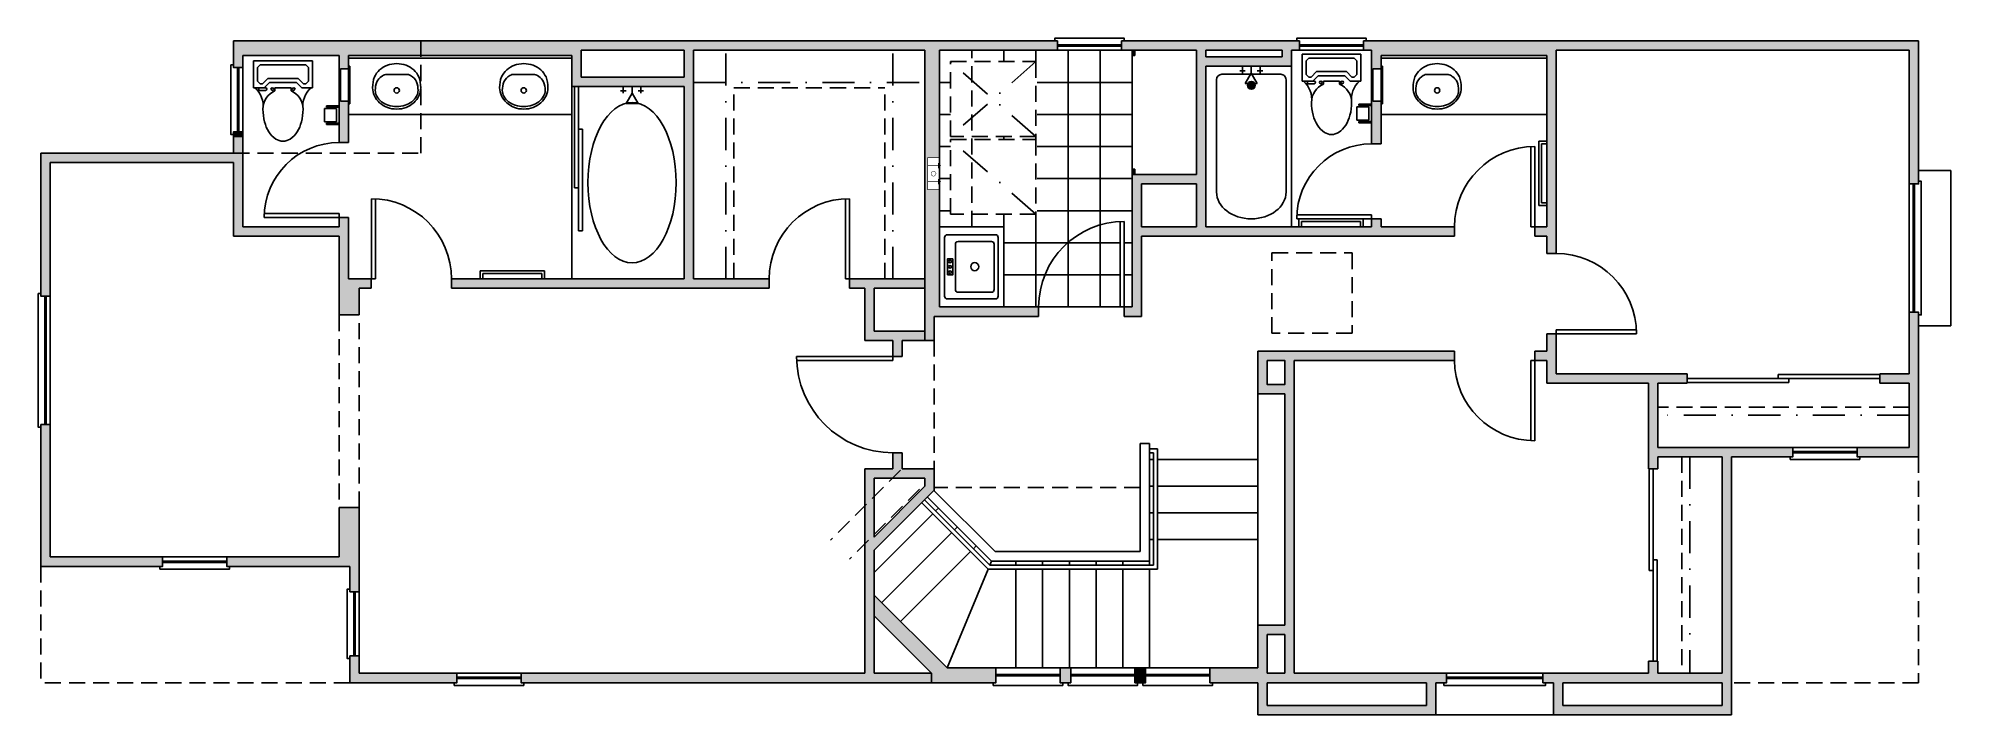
# Model space of a CAD drawing. Extents: x -703 to 12, y -252 to 1.
import ezdxf

# ---------------------------------------------------------------- set-up
doc = ezdxf.new("R2010")
doc.units = 0
doc.header["$LTSCALE"] = 48
doc.header["$MEASUREMENT"] = 0
for name, pattern in [('DASHDOT2', [0.5, 0.25, -0.125, 0, -0.125]), ('HIDDEN', [0.375, 0.25, -0.125]), ('HIDDEN2', [0.1875, 0.125, -0.0625])]:
    doc.linetypes.add(name, pattern=pattern)
doc.layers.get('0').update_dxf_attribs({"linetype": 'CONTINUOUS'})
for name, color, linetype in [('A-BLDG-OUTLINE', 7, 'HIDDEN2'), ('A-CAB-HI', 3, 'HIDDEN2'), ('A-CAB-LOW', 3, 'CONTINUOUS'), ('A-DOOR-WDO', 1, 'CONTINUOUS'), ('A-FLOORING', 150, 'CONTINUOUS'), ('A-MIRR', 6, 'CONTINUOUS'), ('A-MISC', 6, 'CONTINUOUS'), ('A-PLUMB', 7, 'CONTINUOUS'), ('A-POCHE', 11, 'CONTINUOUS'), ('A-ROOF-BLDG', 3, 'HIDDEN'), ('A-S&P', 3, 'DASHDOT2'), ('A-SOFFIT-INT', 236, 'HIDDEN2'), ('A-STAIR', 3, 'CONTINUOUS'), ('A-SYM', 7, 'CONTINUOUS'), ('A-WALL', 4, 'CONTINUOUS'), ('A-WALL-LOW', 7, 'CONTINUOUS')]:
    doc.layers.add(name, color=color, linetype=linetype)
doc.styles.add('ATT', font='txt')

# ---------------------------------------------------------------- blocks, each defined once
blk = doc.blocks.new('LF24')
at = {"layer": 'A-DOOR-WDO'}
for p, q in [((0, 0), (0, 28)), ((1.5, 0), (1.5, 27.9597925600317)), ((0, 0), (1.5, 0))]:
    blk.add_line(p, q, dxfattribs=at)
blk.add_arc((0, 0), 28, 0, 90, dxfattribs=at)
blk = doc.blocks.new('RT26')
at = {"layer": 'A-DOOR-WDO'}
for p, q in [((-1.5, 0), (-1.5, 29.96247653315731)), ((0, 0), (0, 30)), ((0, 0), (-1.5, 0))]:
    blk.add_line(p, q, dxfattribs=at)
blk.add_arc((0, 0), 30, 90, 180, dxfattribs=at)
blk = doc.blocks.new('RT28')
at = {"layer": 'A-DOOR-WDO'}
for p, q in [((-1.5, 0), (-1.5, 31.9648244168493)), ((0, 0), (0, 32)), ((0, 0), (-1.5, 0))]:
    blk.add_line(p, q, dxfattribs=at)
blk.add_arc((0, 0), 32, 90, 180, dxfattribs=at)
blk = doc.blocks.new('RT24')
at = {"layer": 'A-DOOR-WDO'}
for p, q in [((-1.5, 0), (-1.5, 27.9597925600317)), ((0, 0), (0, 28)), ((0, 0), (-1.5, 0))]:
    blk.add_line(p, q, dxfattribs=at)
blk.add_arc((0, 0), 28, 90, 180, dxfattribs=at)
blk = doc.blocks.new('A$C256F6A1D')
at = {"layer": 'A-PLUMB'}
for p, q in [((-42.00000000000671, 72.00000000000136), (-6.707523425575346e-12, 72.00000000000136)), ((-42.00000000000682, 1.364242052659392e-12), (-42.00000000000671, 72.00000000000136)), ((-41.0000006588723, 34.00000000000136), (-41.00000065887218, 72.00000000000136)), ((-39.5000006588723, 34.00000000000136), (-39.50000065887218, 72.00000000000136)), ((-39.50000065887264, 17.99999928525767), (-39.50000065887218, 71.99999928525767)), ((-22.77905576555293, 72.00000000000136), (-22.77905576555293, 69.45998856994402)), ((-19.50000000000671, 69.47179615444975), (-19.50000000000671, 72.00000000000136)), ((-19.50000000000671, 72.00000000000136), (-19.50000000000671, 69.47179615444975)), ((-16.22094423446049, 72.00000000000136), (-16.22094423446049, 69.45998856994402)), ((-6.707523425575346e-12, 72.00000000000136), (-6.821210263296962e-12, 1.364242052659392e-12)), ((-23.8312696876111, 70.28755725432848), (-21.72684184349475, 70.28755725432848)), ((-19.50000000000671, 69.47179615444975), (-21.75917789345056, 65.55878525966818)), ((-21.75917789345056, 65.55878525966818), (-17.24082210656309, 65.55878525966864)), ((-17.24082210656309, 65.55878525966864), (-19.50000000000671, 69.47179615444975)), ((-15.16873031240232, 70.28755725432848), (-17.27315815651866, 70.28755725432848)), ((-39.50000065887218, 56.00000000000136), (-38.00000065887218, 56.00000000000136)), ((-38.00000065887241, 17.99999928525767), (-38.00000065887218, 55.99999928525767)), ((-41.0000006588723, 34.00000000000136), (-39.5000006588723, 34.00000000000136)), ((-39.50000065887264, 17.99999928525767), (-38.00000065887241, 17.99999928525767)), ((-6.821210263296962e-12, 1.364242052659392e-12), (-42.00000000000682, 1.364242052659392e-12))]:
    blk.add_line(p, q, dxfattribs=at)
blk.add_ellipse((-19.50000000000671, 36.00000000000136), major_axis=(4.949974247117475e-15, -30), ratio=0.5500000000000019, dxfattribs=at)
blk = doc.blocks.new('A$C728E3405')
at = {"layer": 'A-PLUMB'}
for p, q in [((-13.00000000001387, 17.50000000000045), (-13.0000000000139, -0.4999999999995453)), ((-12.00000000001387, 18.50000000000045), (9.99999999998613, 18.50000000000045)), ((-3.00000000001387, 14.50000000000045), (-9.50000000001387, 14.50000000000045)), ((-4.00000000001387, 14.50000000000045), (7.49999999998613, 14.50000000000045)), ((10.99999999998613, 17.50000000000045), (10.9999999999861, -0.4999999999995453)), ((-10.50000000001387, 13.50000000000045), (-10.5000000000139, 1.000000000000455)), ((8.49999999998613, 13.50000000000045), (8.499999999986102, 1.000000000000455)), ((-9.500000000013898, 4.547473508864641e-13), (-6.622258297284134e-12, 4.547473508864641e-13)), ((7.499999999986102, 4.547473508864641e-13), (-6.622258297284134e-12, 4.547473508864641e-13)), ((9.999999999986102, -1.499999999999545), (-12.0000000000139, -1.499999999999545))]:
    blk.add_line(p, q, dxfattribs=at)
blk.add_lwpolyline([(1.99999999998613, 17.48956677387514), (-4.00000000001387, 17.48956677387514), (-4.00000000001387, 15.48956677387514), (1.99999999998613, 15.48956677387514)], close=True, dxfattribs=at)
for centre, radius in [((-3.00000000001387, 16.48956677387514), 0.5), ((-1.00000000001387, 16.48956677387514), 0.5), ((0.9999999999861302, 16.48956677387514), 0.5), ((-1.074142682307183, 7.250000000000455), 1.5)]:
    blk.add_circle(centre, radius, dxfattribs=at)
for centre, start, end in [((-12.00000000001387, 17.50000000000045), 90, 180), ((-9.50000000001387, 13.50000000000045), 90, 180), ((7.49999999998613, 13.50000000000045), 0, 90), ((9.99999999998613, 17.50000000000045), 0, 90), ((-9.500000000013898, 1.000000000000455), 180, 270), ((7.499999999986102, 1.000000000000455), 270, 0), ((-12.0000000000139, -0.4999999999995453), 180, 270), ((9.999999999986102, -0.4999999999995453), 270, 0)]:
    blk.add_arc(centre, 1, start, end, dxfattribs=at)
blk = doc.blocks.new('A$C39BE0FEF')
at = {"layer": 'A-DOOR-WDO'}
for p, q in [((-1.500000000008129, 34), (-1.500000000008129, 72)), ((-8.128608897095546e-12, 72), (-1.500000000008129, 72)), ((-8.128608897095546e-12, 0), (-8.128608897095546e-12, 72)), ((-8.100187187665142e-12, 38), (1.499999999991871, 38)), ((1.499999999991871, 0), (1.499999999991871, 38)), ((-1.500000000008129, 34), (-8.128608897095546e-12, 34)), ((-8.128608897095546e-12, 0), (1.499999999991871, 0))]:
    blk.add_line(p, q, dxfattribs=at)
blk = doc.blocks.new('15PTOI12')
at = {"color": 0, "linetype": 'ByBlock'}
for p, q in [((0, -11), (0, 11)), ((0, 11), (10, 11)), ((1.5, 8.5), (2.5, 9.5)), ((1.5, -8.5), (1.5, 8.5)), ((2.5, 9.5), (7.5, 9.5)), ((6.5, 5.621319999999997), (8.5, 7.621319999999997)), ((7.5, 9.5), (8.5, 8.5)), ((8.5, 8.5), (8.5, 7.621319999999997)), ((10, 11), (10, 7)), ((6.5, -5.621319999999997), (6.5, 5.621319999999997)), ((8, 5), (10, 7)), ((8, -5), (8, 5)), ((10, 3), (10, -3)), ((10, 3), (11.12613600000009, 3)), ((6.5, -5.621319999999997), (8.5, -7.621319999999997)), ((8, -5), (10, -7)), ((10, -3), (11.12613600000009, -3)), ((10, -6.5), (10, -7)), ((10, -11), (10, -7)), ((11, -9), (11, -6.5)), ((0, -11), (10, -11)), ((2.5, -9.5), (1.5, -8.5)), ((2.5, -9.5), (7.5, -9.5)), ((8.5, -8.5), (7.5, -9.5)), ((8.5, -8.5), (8.5, -7.621319999999997)), ((10, -9), (11, -9))]:
    blk.add_line(p, q, dxfattribs=at)
blk.add_lwpolyline([(18, -7.5, 0.063415), (22.7954269999999, -6.889337000000012, 0.076468), (26.48528099999999, -5.303301000000005, 0.107136), (29.197945, -2.662064999999984, 0.147373), (30, 0, 0.147373), (29.197945, 2.662064999999984, 0.107136), (26.48528099999999, 5.303301000000005, 0.076468), (22.7954269999999, 6.889337000000012, 0.063415), (18, 7.5, 0.063415)], format="xyb", dxfattribs=at)
for centre in [(10.5, 4), (10.5, -4)]:
    blk.add_circle(centre, 0.5, dxfattribs=at)
for centre, radius, start, end in [((16.77941200000009, 16.411765), 8.994964, 221.088993, 277.798917), ((18, 0), 7.5, 90, 156.421822), ((10.5, -6.5), 0.5, 0, 180), ((18, 0), 7.5, 203.578178, 270), ((16.77941200000009, -16.411765), 8.994964, 82.201083, 138.911007)]:
    blk.add_arc(centre, radius, start, end, dxfattribs=at)
at = {"color": 0, "linetype": 'ByBlock', "style": 'ATT'}
for tag, p, flags in [('ITEM', (0, -21), 3), ('ROOM_NUMBER', (0, -30), 1)]:
    blk.add_attdef(tag, p, '', height=6, dxfattribs=dict(at, flags=flags))
blk = doc.blocks.new('A$C48CE6409')
at = {"layer": 'A-PLUMB', "linetype": 'DASHDOT2'}
for p, q in [((9.662944648880512e-07, 31.99999978905544), (28.00000096629446, -2.109445631504059e-07)), ((28.00000096629446, 31.99999978905544), (9.662944648880512e-07, -2.109445631504059e-07)), ((57.07539864041246, 31.99999978905544), (29.07539864041246, -2.109445631504059e-07))]:
    blk.add_line(p, q, dxfattribs=at)
at = {"layer": 'A-PLUMB', "linetype": 'HIDDEN2'}
for points in [[(9.662944648880512e-07, -2.109445631504059e-07), (9.662944648880512e-07, 31.99999978905544), (28.00000096629446, 31.99999978905544), (28.00000096629446, -2.109445631504059e-07)], [(29.07539864041246, -2.109445631504059e-07), (29.07539864041246, 31.99999978905544), (57.07539864041246, 31.99999978905544), (57.07539864041246, -2.109445631504059e-07)]]:
    blk.add_lwpolyline(points, close=True, dxfattribs=at)
blk = doc.blocks.new('15PLAV07')
at = {"color": 0, "linetype": 'ByBlock'}
blk.add_line((4, -3.628449000000003), (4, 3.635323), dxfattribs=at)
blk.add_lwpolyline([(9, 9, 0.08303516772315495), (4.986152000000004, 8.332257999999996, 0.102376), (2.34314599999999, 6.363961000000003, 0.093737), (0.6223129999999628, 3.49131899999999, 0.088426), (0, 0, 0.088426), (0.6223129999999628, -3.49131899999999, 0.093737), (2.34314599999999, -6.363961000000003, 0.102376), (4.986152000000004, -8.332257999999996, 0.08303516772315495), (9, -9, 0.109452), (12.013848, -8.332257999999996, 0.102376), (14.65685400000001, -6.363961000000003, 0.093737), (16.37768700000004, -3.49131899999999, 0.088426), (17, 0, 0.088426), (16.37768700000004, 3.49131899999999, 0.093737), (14.65685400000001, 6.363961000000003, 0.102376), (12.013848, 8.332257999999996, 0.109452)], format="xyb", close=True, dxfattribs=at)
blk.add_circle((10, 0), 1, dxfattribs=at)
for centre, radius, start, end in [((9.915842999999995, 1.787992000000003), 6.448105, 118.911201, 143.130102), ((9.98664113373647, -1.238489400219964), 9.238499058682875, 89.91715029488537, 110.187576145029), ((10, 3.446271999999993), 4.553728, 61.088799, 90), ((9.084157000000005, 1.787992000000003), 6.448105, 36.869898, 61.088799), ((7, 3.635323), 3, 146.09549, 180), ((11.35803499999997, 0.7063469999999938), 8.250845, 143.130102, 146.09549), ((7.641965000000027, 0.7063469999999938), 8.250845, 17.257939, 36.869898), ((5.368267000000003, 0), 10.631733, 0, 17.257939), ((5.368267000000003, 0), 10.631733, 342.742061, 0), ((7, -3.628449000000003), 3, 180, 212.259808), ((9.915842999999995, -1.787992000000003), 6.448105, 212.259808, 241.088799), ((9.084157000000005, -1.787992000000003), 6.448105, 298.911201, 323.130102), ((7.641965000000027, -0.7063469999999938), 8.250845, 323.130102, 342.742061), ((9.98664113373647, 1.238489400219972), 9.238499058682883, 249.812423854971, 270.0828497051146), ((10, -3.446271999999993), 4.553728, 270, 298.911201)]:
    blk.add_arc(centre, radius, start, end, dxfattribs=at)
blk = doc.blocks.new('A$C55E5684B')
at = {"layer": 'A-MISC'}
for p, q in [((9.600011253496632e-06, 12.99998923413114), (3.000009600011253, 12.99998923413114)), ((9.600011253496632e-06, 0.9999892341311352), (9.600011253496632e-06, 12.99998923413114)), ((3.000009600011253, 12.99998923413114), (3.000009600011253, 13.99998923413114)), ((3.000009600011253, 13.99998923413114), (3.500009600011253, 13.99998923413114)), ((3.000009600011253, 12.99998923413114), (3.000009600011253, 0.9999892341311352)), ((3.500009600011253, 13.99998923413114), (3.500009600011253, -1.07658688648371e-05)), ((3.000009600011253, 0.9999892341311352), (9.600011253496632e-06, 0.9999892341311352)), ((3.000009600011253, -1.07658688648371e-05), (3.000009600011253, 0.9999892341311352)), ((3.500009600011253, -1.07658688648371e-05), (3.000009600011253, -1.07658688648371e-05))]:
    blk.add_line(p, q, dxfattribs=at)
blk = doc.blocks.new('A$C3EF4278A')
at = {"layer": 'A-PLUMB'}
blk.add_hatch(color=256, dxfattribs=at).paths.add_polyline_path([(-8.554787140641565, -16.99999999994998, -1), (-5.66917361720698, -16.99999999994998, -1)])
for p, q in [((-60.00000000000995, -1.755324774421751e-10), (-9.947598300641403e-12, -9.094947017729282e-13)), ((-60.00000000000995, -1.755324774421751e-10), (-59.99999999994452, -32.00000000000091)), ((-46.99373690597258, -4.000000000073669), (-4.993736905972582, -3.999999999986358)), ((-2.993736905968944, -5.999999999986358), (-2.993736905910737, -27.99999999995725)), ((4.82032191939652e-11, -32.00000000001546), (4.8260062612826e-11, -9.094947017729282e-13)), ((5.087485988042317e-11, -13.72094423442559), (-2.540011430006473, -13.72094423442559)), ((-1.712442745622013, -12.66873031236719), (-1.712442745622013, -14.77315815648308)), ((-6.44121474028276, -19.25917789341565), (-6.44121474028276, -14.74082210652796)), ((-6.44121474028276, -14.74082210652796), (-2.52820384550165, -16.99999999997181)), ((-2.52820384550165, -16.99999999997181), (-6.44121474028276, -19.25917789341565)), ((5.087485988042317e-11, -20.27905576551802), (-2.540011430006473, -20.27905576551802)), ((5.087485988042317e-11, -16.99999999997181), (-2.52820384550165, -16.99999999997181)), ((-2.52820384550165, -16.99999999997181), (5.087485988042317e-11, -16.99999999997181)), ((-1.712442745622013, -21.33126968757551), (-1.712442745622013, -19.22684184345962)), ((4.82032191939652e-11, -32.00000000000091), (-59.99999999994452, -32.00000000000091)), ((-4.993736905907099, -29.99999999995725), (-46.99373690591074, -30.00000000004457))]:
    blk.add_line(p, q, dxfattribs=at)
blk.add_circle((-7.111980378926091, -16.99999999994998), 1.442806761716383, dxfattribs=at)
for centre, radius, start, end in [((-4.993736905970763, -5.999999999988177), 2.000000000001819, 5.211020790109826e-11, 90.00000000005213), ((-4.993736905908918, -27.99999999995907), 1.999999999998181, 270.0000000000521, 5.211020790109826e-11)]:
    blk.add_arc(centre, radius, start, end, dxfattribs=at)
blk.add_ellipse((-46.99373690591551, -17.00000000005912), major_axis=(-4.416733645484783e-11, 12.99999999998545), ratio=0.773067355473895, start_param=0, end_param=3.141592653589793, dxfattribs=at)
blk = doc.blocks.new('T.P.')
at = {"layer": 'A-MISC', "linetype": 'Continuous'}
for p, q in [((-7, -4.75), (-7, 0)), ((-6.5, -4.75), (-6.500000000003638, 0)), ((-0.5, -4.75), (-0.5, 0)), ((0, -4.75), (0, 0)), ((-6.5, -4.75), (-7, -4.75)), ((-6, -4), (-6.5, -4)), ((-1, -1), (-6, -1)), ((-6, -5.5), (-6, -1)), ((-1, -5.5), (-6, -5.5)), ((-1, -5.5), (-1, -1)), ((-0.5, -4), (-1, -4)), ((0, -4.75), (-0.5, -4.75))]:
    blk.add_line(p, q, dxfattribs=at)
blk = doc.blocks.new('T.B.')
at = {"layer": 'A-MISC', "linetype": 'Continuous'}
for p, q in [((0, 0), (3, 0)), ((3, 0), (3, -24)), ((0, -1), (2, -1)), ((2, -1), (2, -23)), ((2, -23), (0, -23)), ((3, -24), (0, -24))]:
    blk.add_line(p, q, dxfattribs=at)
blk = doc.blocks.new('A$C2322382C')
at = {"layer": 'A-DOOR-WDO'}
for p, q in [((-8.981260180007666e-12, 36.00000000000091), (-36.00000000000898, 36.00000000000364)), ((-8.981260180007666e-12, 36.00000000000091), (-9.094947017729282e-12, 34.50000000000091)), ((-9.094947017729282e-12, 34.50000000000091), (-35.96247653316641, 34.50000000000364))]:
    blk.add_line(p, q, dxfattribs=at)
blk.add_arc((-8.981260180007666e-12, 36.00000000000091), 36, 180, 270, dxfattribs=at)

msp = doc.modelspace()

# ---------------------------------------------------------------- hatches: boundary and pattern name
at = {"layer": 'A-POCHE'}
h = msp.add_hatch(color=256, dxfattribs=at)
h.dxf.hatch_style = 1
h.paths.add_polyline_path([(-363.9999999999985, -1.240214216720038e-13), (-363.9999999999985, -3.500000000001819), (-322.0000000000005, -3.500000000001819), (-322.0000000000005, 2.728484105318785e-11), (-323.0000000000005, 2.728484105318785e-11)])
h = msp.add_hatch(color=256, dxfattribs=at)
h.dxf.hatch_style = 1
h.paths.add_polyline_path([(-298.0000000000005, 9.73370542322304e-28), (-298.0000000000005, -3.500000000001819), (-270.0000000000001, -3.500000000001819), (-270.0000000000002, -69.50000000000091), (-294.0000000000001, -69.50000000000182), (-294.0000000000002, -99.5000000000018), (-296.9999999999986, -99.50000000000182), (-296.9999999999986, -103.0000000000027), (-290.5000000000002, -103.0000000000018), (-290.5000000000002, -73.00000000000091), (-173.5000000000001, -73.0000000000018), (-173.5000000000001, -69.50000000000092), (-201.0000000000001, -69.50000000000091), (-201.0000000000002, -66.50000000000182), (-204.5000000000001, -66.50000000000182), (-204.5000000000001, -69.50000000000091), (-266.4999999996689, -69.5000000000009), (-266.4999999998435, -9.499999999999943), (-234.5, -9.500000000000005), (-234.5, -3.500000000001819), (-231.5, -3.500000000001819), (-231.5, 2.728484105318785e-11), (-232.5, 2.728484105318785e-11)])
h.paths.add_polyline_path([(-266.4999999999999, -3.500000000001819), (-266.4999999999999, -6), (-238, -6), (-238, -3.500000000001819)], flags=17)
h = msp.add_hatch(color=256, dxfattribs=at)
h.dxf.hatch_style = 1
h.paths.add_polyline_path([(-201.0000000000001, -2.849019547722374e-14), (-207.5, 0), (-207.5, -3.500000000001819), (-204.5, -3.500000000001819), (-204.5000000000001, -38.50000000000182), (-201.0000000000001, -38.50000000000182), (-201.0000000000001, -22.49118188949524), (-204.0000000000001, -22.49118188949524), (-204.0000000000001, -10.49118188949524), (-201.0000000000001, -10.49118188949524), (-201.0000000000001, -9.491181889495238), (-201.0000000000001, -5.500000000000909)])
h = msp.add_hatch(color=256, dxfattribs=at)
h.dxf.hatch_style = 1
h.paths.add_polyline_path([(-626.4999999999994, -8.99159527034758e-13), (-629.9999999999995, -9.094947017729282e-13), (-629.9999999999994, -5.5), (-626.4999999999994, -5.499999999999999)])
h.paths.add_polyline_path([(-629.9999999999993, -10.00000000702949), (-626.4999999999997, -10.00000000702948), (-626.4999999999995, -5.5), (-629.9999999999995, -5.5)])
h = msp.add_hatch(color=256, dxfattribs=at)
h.dxf.hatch_style = 1
h.paths.add_polyline_path([(-503.5000000000163, -5.35951957664833e-13), (-626.4999999999994, -8.991595270347579e-13), (-626.4999999999994, -5.5), (-586.9999999999994, -5.5), (-503.5000000000163, -5.500000000000909)])
h = msp.add_hatch(color=256, dxfattribs=at)
h.dxf.hatch_style = 1
h.paths.add_polyline_path([(-586.9999999999994, -5.5), (-590.4999999999994, -5.499999999999999), (-590.4999999999994, -37.99999999999091), (-586.9999999999993, -37.9999999999909), (-586.9999999999993, -22.49118188949524), (-589.9999999999993, -22.49118188949524), (-589.9999999999995, -10.49118188949524), (-586.9999999999994, -10.49118188949524), (-586.9999999999994, -9.491181889495238)])
h = msp.add_hatch(color=256, dxfattribs=at)
h.dxf.hatch_style = 1
h.paths.add_polyline_path([(-500.0000000000164, -13.49999999999909), (-500.0000000000164, -3.5), (-461.5000000000168, -3.5), (-461.5000000000171, -13.49999999999818)], flags=16)
h.paths.add_polyline_path([(-548.4999999999994, -89.00000000000081), (-548.4999999999992, -92.50000000000179), (-429.7500000000077, -92.49999999999999), (-429.7500000000077, -89), (-458.0000000000164, -89), (-458.0000000000168, -3.500000000000909), (-363.9999999999985, -3.500000000000951), (-363.9999999999985, -1.240214216720043e-13), (-503.5000000000163, -5.359519576648326e-13), (-503.500000000023, -16.99999999999864), (-461.500000000023, -16.99999999999864), (-461.5000000000232, -88.99999999999864)])
h = msp.add_hatch(color=256, dxfattribs=at)
h.dxf.hatch_style = 1
h.paths.add_polyline_path([(-370.4999999999985, -43.64921612143212), (-365.9999999999986, -43.64921612143212), (-365.9999999999986, -3.500000000000909), (-371.4999999999986, -3.500000000001819), (-371.4999999999987, -99.50000000000085), (-365.9999999999986, -99.50000000000092), (-365.9999999999986, -55.64921612143213), (-370.4999999999985, -55.64921612143212)])
h = msp.add_hatch(color=256, dxfattribs=at)
h.dxf.hatch_style = 1
h.paths.add_polyline_path([(-293, -3.500000000001819), (-293.9999999999999, -3.500000000001819), (-293.9999999999999, -5.500000000001819), (-293, -5.500000000001819)])
h = msp.add_hatch(color=256, dxfattribs=at)
h.dxf.hatch_style = 1
h.paths.add_polyline_path([(-201.0000000000001, -2.849019547722381e-14), (-201.0000000000001, -5.500000000000909), (-139.0000000000001, -5.500000000001819), (-139.0000000000001, -3.002428292599789e-13)])
h = msp.add_hatch(color=256, dxfattribs=at)
h.dxf.hatch_style = 1
h.paths.add_polyline_path([(-139.0000000000001, -3.002428292599789e-13), (-139.0000000000001, -5.500000000001819), (-139.0000000000001, -69.50000000000091), (-143.5000000000001, -69.50000000000091), (-143.5000000000001, -73.00000000000091), (-139.0000000000001, -73.00000000000092), (-139.0000000000001, -79.50000000000182), (-135.5000000000001, -79.50000000000182), (-135.5, -3.500000000000909), (-3.5, -3.500000000001819), (-3.500000000000114, -53.49999999992039), (5.798028723802418e-11, -53.49999999992039), (5.798028723802418e-11, -52.49999999992039), (1.004433600958773e-24, -9.094947017729303e-13)])
h = msp.add_hatch(color=256, dxfattribs=at)
h.dxf.hatch_style = 1
h.paths.add_polyline_path([(-626.4999999999997, -36.01737086003686), (-626.4999999999995, -34.00000000702858), (-630.0000000000288, -34.00000000702858), (-630.0000000000286, -35.00000000702858), (-630.0000000000246, -36.01737086003686)])
h = msp.add_hatch(color=256, dxfattribs=at)
h.dxf.hatch_style = 1
h.paths.add_polyline_path([(-701.9999999999995, -95.5000000000004), (-698.4999999999993, -95.50000000000041), (-698.4999999999991, -45.50000000000083), (-629.9999999999993, -45.50000000000069), (-629.999999999999, -72.99999999999991), (-590.4999999999997, -73.00000000000091), (-590.4999999999997, -92.50000000000092), (-578.4999999999997, -92.50000000000091), (-578.4999999999994, -89), (-586.9999999999995, -89.00000000000183), (-586.9999999999995, -65.9999999999909), (-590.4999999999994, -65.9999999999909), (-590.4999999999998, -69.5), (-626.4999999999994, -69.5), (-626.4999999999995, -36.00000000702858), (-630.0000000000288, -36.00000000702858), (-629.9999999999991, -42.00000000000069), (-701.9999999999993, -42.00000000000086)])
h = msp.add_hatch(color=256, dxfattribs=at)
h.dxf.hatch_style = 1
h.paths.add_polyline_path([(-294.0000000000009, -50.00000000000181), (-293.0000000000009, -50.00000000000177), (-293.0000000000009, -48.0000000000009), (-294.0000000000009, -48.00000000000181)])
h = msp.add_hatch(color=256, dxfattribs=at)
h.dxf.hatch_style = 1
h.paths.add_polyline_path([(-294.0000000000001, -50.00000000000182), (-294.0000000000001, -69.50000000000182), (-290.5000000000002, -69.50000000000169), (-290.5000000000001, -53.50000000000168), (-270.0000000000001, -53.50000000000091), (-270.0000000000001, -50.00000000000091)])
h = msp.add_hatch(color=256, dxfattribs=at)
h.dxf.hatch_style = 1
h.paths.add_polyline_path([(-582.9999999999998, -92.50000000000091), (-590.4999999999997, -92.50000000000091), (-590.4999999999997, -102.5), (-582.9999999999997, -102.5)])
msp.add_hatch(color=256, dxfattribs=at).paths.add_polyline_path([(-390.4999999999998, -92.50000000000001), (-371.4999999999985, -92.50000000000001), (-371.4999999999987, -89.00000000000001), (-399.7500000000077, -89), (-399.7500000000077, -92.49999999999999), (-393.9999999999999, -92.50000000000001), (-394.0000000000001, -112.0000000000011), (-383.4999999999984, -112.0000000000003), (-383.4999999999977, -117.9999999999981), (-379.9999999999981, -117.9999999999981), (-379.9999999999981, -112), (-371.499999999997, -111.9999999999994), (-371.4999999999972, -108.5), (-390.4999999999998, -108.5)])
h = msp.add_hatch(color=256, dxfattribs=at)
h.dxf.hatch_style = 1
h.paths.add_polyline_path([(-371.4999999999987, -111.9999999999994), (-367.9999999999986, -111.9999999999991), (-367.9999999999986, -103.0000000000018), (-328.9999999999986, -103.0000000000018), (-328.9999999999986, -99.50000000000091), (-371.4999999999987, -99.50000000000085)])
h = msp.add_hatch(color=256, dxfattribs=at)
h.dxf.hatch_style = 1
h.paths.add_polyline_path([(0, -101.4999999999204), (-3.500000000000227, -101.4999999999204), (-3.500000000000227, -124.4999999970951), (-14.49999999999989, -124.4999999970951), (-14.5, -127.9999999997826), (-3.500000000000227, -128), (-3.500000000000341, -151.9999999999982), (-23.00000000054933, -151.9999999996153), (-23.00000000054933, -155.4999999996735), (0, -155.5000000000655)])
h = msp.add_hatch(color=256, dxfattribs=at)
h.dxf.hatch_style = 1
h.paths.add_polyline_path([(-97.49999999999964, -236.5), (-97.49999999999966, -231.999999999076), (-100.9999999999997, -231.999999999076), (-100.9999999999997, -236.5), (-140.4999999945885, -236.5), (-140.4999999945885, -240.0000000000582), (-139.4999999945885, -240.0000000000582), (-136.4999999945885, -240), (-136.4999999945885, -251.9999999997563), (-70, -252.0000000000009), (-70, -240.0000000002483), (-70, -155.4999999986912), (-47.00000000054933, -155.4999999991423), (-47.00000000054933, -151.9999999991433), (-97.49999999999966, -151.9999999981519), (-97.49999999999966, -127.9999999981492), (-86.5, -127.9999999983656), (-86.49999999999987, -124.4999999970951), (-135.5000000000002, -124.4999999970951), (-135.5000000000002, -109.5000000000018), (-139.0000000000002, -109.5000000000018), (-139.0000000000002, -116.0000000000018), (-143.5000000000002, -116.0000000000027), (-143.5000000000002, -119.5000000000018), (-139.0000000000002, -119.5000000000018), (-139.0000000000002, -127.9999999973315), (-100.9999999999997, -127.9999999980791), (-100.9999999999997, -159.999999999076), (-97.49999999999966, -159.999999999076), (-97.49999999999964, -155.4999999981519), (-73.50000000000001, -155.4999999986231), (-73.5, -236.5)])
h.paths.add_polyline_path([(-73.5, -240.0000000002319), (-73.5, -248.4999999999836), (-132.9999999945885, -248.4999999997735), (-132.9999999945885, -240.0000000000327)], flags=16)
h = msp.add_hatch(color=256, dxfattribs=at)
h.dxf.hatch_style = 1
h.paths.add_polyline_path([(-236.9999999999997, -132), (-236.9999999999997, -218.5), (-246.9999999999996, -218.5), (-246.9999999999997, -234.5), (-246.9999999999997, -252.0000000000009), (-180.4999999945885, -252.0000000000009), (-180.4999999945885, -240), (-176.4999999945885, -240), (-176.4999999945885, -236.5), (-233.4999999999996, -236.5), (-233.4999999999996, -119.5000000000018), (-173.5000000000003, -119.5000000000018), (-173.5000000000002, -116.0000000000018), (-246.9999999999996, -116.0000000000018), (-246.9999999999996, -132)])
h.paths.add_polyline_path([(-243.4999999999996, -128.5), (-243.4999999999997, -119.5000000000018), (-236.9999999999996, -119.5000000000018), (-236.9999999999997, -128.5)], flags=16)
h.paths.add_polyline_path([(-243.4999999999996, -222), (-236.9999999999996, -222), (-236.9999999999996, -236.5), (-243.4999999999997, -236.5)], flags=16)
h.paths.add_polyline_path([(-243.4999999999997, -240), (-243.4999999999837, -248.5000000000009), (-183.9999999945885, -248.5000000000009), (-183.9999999945885, -239.9999999997744)], flags=17)
h = msp.add_hatch(color=256, dxfattribs=at)
h.dxf.hatch_style = 1
h.paths.add_polyline_path([(-698.5000000000056, -143.5000000000004), (-701.9999999999856, -143.5000000000004), (-701.9999999999997, -196.5), (-656.5000000000003, -196.5), (-656.5000000000002, -193), (-698.4999999999997, -193)])
h = msp.add_hatch(color=256, dxfattribs=at)
h.paths.add_polyline_path([(-368.9999999999988, -236.5), (-390.5000000000001, -236.5), (-390.5, -215.0000000000009), (-390.4999999999999, -207.2218254069466), (-390.4999999999998, -190.5), (-367.9999999999986, -167.9999999999999), (-367.9999999999987, -160), (-379.9999999999979, -160.0000000000009), (-379.999999999998, -153.999999999999), (-383.4999999999939, -153.9999999999991), (-383.4999999999933, -160.0000000000012), (-393.9999999999999, -160.000000000002), (-393.9999999999999, -173.9644660940703), (-390.4999999999998, -170.4644660940698), (-390.4999999999999, -163.5), (-371.4999999999986, -163.5), (-371.4999999999986, -166.5502525316933), (-390.4999999999998, -185.5502525316966), (-390.4999999999998, -184.6066017178013), (-394, -188.1066017178017), (-393.9999999999999, -236.5), (-522.4999999999999, -236.5), (-522.4999999999999, -240.0000000000582), (-521.4999999999999, -240.0000000000582), (-368.9999999999988, -240.0000000000084)])
h.paths.add_polyline_path([(-390.4999999999998, -170.4644660940698), (-394, -173.9644660940704), (-394, -188.1066017178018), (-390.4999999999998, -184.6066017178013)], flags=17)
h = msp.add_hatch(color=256, dxfattribs=at)
h.dxf.hatch_style = 1
h.paths.add_polyline_path([(-582.9999999999997, -174.5), (-590.4999999999997, -174.5000000000009), (-590.4999999999997, -193), (-582.9999999999999, -193)])
h = msp.add_hatch(color=256, dxfattribs=at)
h.dxf.hatch_style = 1
h.paths.add_polyline_path([(-582.9999999999998, -193), (-590.4999999999998, -193), (-632.5000000000002, -193), (-632.5000000000002, -196.5000000000582), (-631.5000000000002, -196.5000000000582), (-586.5, -196.5), (-586.4999999999999, -206.25), (-582.9999999999998, -206.25)])
h = msp.add_hatch(color=256, dxfattribs=at)
h.dxf.hatch_style = 1
h.paths.add_polyline_path([(-344.9859127034566, -239.9999999999999), (-344.9859127034566, -234.4999999999998), (-363.2218254069464, -234.4999999999991), (-390.4999999999998, -207.2218254069467), (-390.4999999999998, -215), (-368.9999999999987, -236.5), (-368.9999999999987, -240)])
h.paths.add_polyline_path([(-316.9859127034566, -240), (-316.9859127034566, -234.5000000000009), (-320.9859127034567, -234.5000000000007), (-320.9859127034566, -240)])
h = msp.add_hatch(color=256, dxfattribs=at)
h.dxf.hatch_style = 1
h.paths.add_polyline_path([(-546.4999999999999, -240), (-546.4999999999999, -236.5), (-582.9999999999999, -236.5), (-582.9999999999999, -230), (-586.5000000000289, -230), (-586.5000000000289, -231), (-586.4999999999999, -240)])
h = msp.add_hatch(color=256, dxfattribs=at)
h.dxf.hatch_style = 1
h.paths.add_polyline_path([(-292.9859127034566, -240.0000000000596), (-291.9859127034566, -240.0000000000596), (-288.9859127034566, -240.0000000000007), (-288.9859127034566, -234.5000000000016), (-292.9859127034566, -234.5000000000014)])
h = msp.add_hatch(color=256, dxfattribs=at)
h.dxf.hatch_style = 1
h.paths.add_polyline_path([(-264.9859127034566, -234.5000000000005), (-264.9859127034566, -240.0000000000434), (-246.9999999999997, -240.0000000000278), (-246.9999999999997, -234.5)])

# ---------------------------------------------------------------- linework, layer by layer
at = {"layer": 'A-BLDG-OUTLINE'}
for p, q in [((-3.410605131648481e-13, -155.5000000000664), (-3.920064273188473e-11, -240.0000000000128)), ((-701.9999999999998, -196.5), (-701.9999999999995, -240)), ((-586.4999999999999, -240), (-701.9999999999995, -240))]:
    msp.add_line(p, q, dxfattribs=at)
for points in [[(-629.9999999999991, -42.00000000000068), (-559.993146218748, -42.00000000000068), (-559.993146218748, 2.273736754432321e-13)], [(-3.920064273188473e-11, -240.0000000000128), (-3.920064273188473e-11, -240.0000000000128), (-70, -240.0000000000009), (-70, -240.0000000000009)]]:
    msp.add_lwpolyline(points, dxfattribs=at)
at = {"layer": 'A-CAB-HI'}
msp.add_line((-353.9999999999986, -69.50000000000091), (-353.9999999999986, -3.500000000000909), dxfattribs=at)
at = {"layer": 'A-CAB-LOW'}
for p, q in [((-294.0000000000001, -50.00000000000182), (-294, -3.500000000001819)), ((-293, -5.500000000001819), (-294.0000000000001, -5.500000000001819)), ((-293, -5.500000000001819), (-293, -3.500000000001819)), ((-586.9999999999994, -27.5), (-503.5000000000164, -27.5)), ((-139.0000000000001, -27.50000000000182), (-201.0000000000001, -27.50000000000091)), ((-293.0000000000009, -48.0000000000009), (-294.000000000001, -48.00000000000181)), ((-293.0000000000009, -50.0000000000009), (-293.0000000000009, -48.0000000000009)), ((-341.9999999999986, -69.50000000000091), (-365.9999999999986, -69.50000000000091)), ((-341.9999999999986, -99.50000000000091), (-341.9999999999986, -69.50000000000091))]:
    msp.add_line(p, q, dxfattribs=at)
at = {"layer": 'A-CAB-LOW', "linetype": 'HIDDEN2'}
msp.add_line((-290.9999999999986, -167), (-367.9999999999986, -166.9999999999987), dxfattribs=at)
at = {"layer": 'A-DOOR-WDO'}
for points in [[(-298.0000000000005, 5.638867150992155e-11), (-297.0000000000005, 5.638867150992155e-11), (-297.0000000000005, 1.000000000056389), (-323.0000000000005, 1.000000000056389), (-323.0000000000005, 2.728484105318785e-11), (-322.0000000000005, 2.728484105318785e-11), (-322.0000000000005, -3.500000000001819), (-298.0000000000005, -3.500000000001819), (-298.0000000000005, 5.638867150992155e-11), (-298.0000000000008, -1.499999999943611), (-322.0000000000005, -1.499999999943611), (-321.9999999999998, -2.000000000001819), (-298.0000000000002, -1.999999999943611)], [(-207.5, 5.638867150992155e-11), (-206.5, 5.638867150992155e-11), (-206.5, 1.000000000056389), (-232.5, 1.000000000056389), (-232.5, 2.728484105318785e-11), (-231.5, 2.728484105318785e-11), (-231.5, -3.500000000001819), (-207.5, -3.500000000001819), (-207.5, 5.638867150992155e-11), (-207.5000000000003, -1.499999999943611), (-231.5, -1.499999999943611), (-231.4999999999994, -2.000000000001819), (-207.4999999999997, -1.999999999943611)], [(-630.0000000000576, -10.00000000702948), (-630.0000000000576, -9.000000007029485), (-631.0000000000576, -9.000000007029485), (-631.0000000000578, -35.00000000702858), (-630.0000000000286, -35.00000000702858), (-630.0000000000286, -34.00000000702858), (-626.4999999999995, -34.00000000702858), (-626.4999999999994, -10.00000000702948), (-630.0000000000576, -10.00000000702948), (-628.5000000000576, -10.00000000702948), (-628.5000000000578, -34.00000000702858), (-627.9999999999995, -34.00000000702767), (-628.0000000000576, -10.00000000702858)], [(5.798028723802418e-11, -53.49999999992039), (5.798028723802418e-11, -52.49999999992039), (1.00000000005798, -52.49999999992039), (1.00000000005798, -102.4999999999204), (2.887645678129047e-11, -102.4999999999204), (2.887645678129047e-11, -101.4999999999204), (-3.500000000000227, -101.4999999999204), (-3.500000000000227, -53.49999999992039), (5.798028723802418e-11, -53.49999999992039), (-1.49999999994202, -53.49999999992039), (-1.49999999994202, -101.4999999999204), (-2.000000000000227, -101.4999999999195), (-1.99999999994202, -53.49999999991948)], [(-702.0000000000516, -95.5000000000004), (-702.0000000000516, -94.5000000000004), (-703.0000000000516, -94.5000000000004), (-703.0000000000517, -144.5000000000004), (-702.0000000000226, -144.5000000000004), (-702.0000000000226, -143.5000000000004), (-698.4999999999935, -143.5000000000004), (-698.4999999999934, -95.5000000000004), (-702.0000000000516, -95.5000000000004), (-700.5000000000516, -95.5000000000004), (-700.5000000000517, -143.5000000000004), (-699.9999999999935, -143.4999999999995), (-700.0000000000516, -95.49999999999949)], [(-23.00000000054933, -155.4999999996735), (-22.00000000054933, -155.4999999996735), (-22.00000000054933, -156.4999999996735), (-48.00000000054933, -156.4999999971524), (-48.00000000054933, -155.4999999971233), (-47.00000000054933, -155.4999999971233), (-47.00000000054933, -151.9999999970942), (-23.00000000054933, -151.9999999996153), (-23.00000000054933, -155.4999999996735), (-23.00000000054968, -153.9999999996735), (-47.00000000054933, -153.9999999971524), (-47.00000000054877, -153.4999999970942), (-23.00000000054911, -153.4999999996735)], [(-632.5000000000002, -196.5000000000582), (-631.5000000000002, -196.5000000000582), (-631.5000000000002, -197.5000000000582), (-657.5000000000002, -197.5000000000582), (-657.5000000000002, -196.5000000000291), (-656.5000000000002, -196.5000000000291), (-656.5000000000002, -193), (-632.5000000000002, -193), (-632.5000000000002, -196.5000000000582), (-632.5000000000005, -195.0000000000582), (-656.5000000000002, -195.0000000000582), (-656.4999999999995, -194.5), (-632.5, -194.5000000000582)], [(-586.500000000058, -206), (-586.500000000058, -205), (-587.500000000058, -205), (-587.500000000058, -231), (-586.5000000000289, -231), (-586.5000000000289, -230), (-582.9999999999998, -230), (-582.9999999999998, -206), (-586.500000000058, -206), (-585.000000000058, -206), (-585.000000000058, -230), (-584.4999999999998, -229.9999999999991), (-584.500000000058, -205.9999999999991)], [(-320.9859127034566, -240.0000000000596), (-319.9859127034566, -240.0000000000596), (-319.9859127034566, -241.0000000000596), (-345.9859127034566, -241.0000000000608), (-345.9859127034566, -240.0000000000317), (-344.9859127034566, -240.0000000000317), (-344.9859127034566, -234.5000000000026), (-320.9859127034566, -234.5000000000014), (-320.9859127034566, -240.0000000000596), (-320.985912703457, -237.5000000000596), (-344.9859127034566, -237.5000000000608), (-344.9859127034561, -237.0000000000026), (-320.9859127034564, -237.0000000000596)], [(-292.9859127034566, -240.0000000000596), (-291.9859127034566, -240.0000000000596), (-291.9859127034566, -241.0000000000596), (-317.9859127034566, -241.0000000000607), (-317.9859127034566, -240.0000000000316), (-316.9859127034566, -240.0000000000316), (-316.9859127034566, -234.5000000000025), (-292.9859127034566, -234.5000000000014), (-292.9859127034566, -240.0000000000596), (-292.985912703457, -237.5000000000596), (-316.9859127034566, -237.5000000000607), (-316.9859127034561, -237.0000000000025), (-292.9859127034564, -237.0000000000596)], [(-264.9859127034566, -240.0000000000595), (-263.9859127034566, -240.0000000000595), (-263.9859127034566, -241.0000000000595), (-289.9859127034566, -241.0000000000607), (-289.9859127034566, -240.0000000000316), (-288.9859127034566, -240.0000000000316), (-288.9859127034566, -234.5000000000025), (-264.9859127034566, -234.5000000000013), (-264.9859127034566, -240.0000000000595), (-264.985912703457, -237.5000000000595), (-288.9859127034566, -237.5000000000607), (-288.9859127034561, -237.0000000000025), (-264.9859127034564, -237.0000000000595)], [(-522.4999999999999, -240.0000000000582), (-521.4999999999999, -240.0000000000582), (-521.4999999999999, -241.0000000000582), (-547.4999999999999, -241.0000000000582), (-547.4999999999999, -240.0000000000291), (-546.4999999999999, -240.0000000000291), (-546.4999999999999, -236.5), (-522.4999999999999, -236.5), (-522.4999999999999, -240.0000000000582), (-522.5000000000001, -238.5000000000582), (-546.4999999999999, -238.5000000000582), (-546.4999999999992, -238), (-522.4999999999997, -238.0000000000582)], [(-140.4999999945885, -240.0000000000582), (-139.4999999945885, -240.0000000000582), (-139.4999999945885, -241.0000000000582), (-177.4999999945885, -241.0000000000582), (-177.4999999945885, -240.0000000000291), (-176.4999999945885, -240.0000000000291), (-176.4999999945885, -236.5), (-140.4999999945885, -236.5), (-140.4999999945885, -240.0000000000582), (-140.4999999945887, -238.5000000000582), (-176.4999999945885, -238.5000000000582), (-176.4999999945879, -238), (-140.4999999945882, -238.0000000000582)]]:
    msp.add_lwpolyline(points, dxfattribs=at)
at = {"layer": 'A-FLOORING'}
for p, q in [((-342, -7.745707446329106), (-342, -3.500000000001819)), ((-330, -7.745707446329106), (-330, -3.500000000001819)), ((-318.0000000000002, -99.50000000000182), (-318, -3.500000000001819)), ((-306.0000000000002, -99.50000000000182), (-306, -3.500000000001819)), ((-362, -15.50000000000182), (-365.9999999999986, -15.50000000000182)), ((-294, -15.50000000000182), (-329.5193557441431, -15.50000000000182)), ((-362, -27.50000000000182), (-365.9999999999986, -27.50000000000182)), ((-294, -27.50000000000182), (-329.5193557441431, -27.50000000000182)), ((-342.0000000000001, -36.8211051204471), (-342.0000000000001, -35.74570744632911)), ((-330.0000000000001, -36.8211051204471), (-330.0000000000001, -35.74570744632911)), ((-362, -39.50000000000182), (-365.9999999999986, -39.50000000000182)), ((-294, -39.50000000000182), (-329.5193557441431, -39.50000000000182)), ((-362, -51.50000000000182), (-365.9999999999986, -51.50000000000182)), ((-294, -51.50000000000182), (-329.5193557441431, -51.50000000000182)), ((-362, -63.50000000000182), (-365.9999999999986, -63.50000000000182)), ((-294, -63.50000000000182), (-329.5193557441431, -63.50000000000182)), ((-342.0000000000002, -69.50000000000091), (-342.0000000000001, -64.8211051204471)), ((-330.0000000000002, -99.50000000000182), (-330.0000000000001, -64.8211051204471)), ((-298.4999999999986, -75.50000000000182), (-341.9999999999986, -75.50000000000273)), ((-294, -75.50000000000182), (-296.9999999999986, -75.50000000000182)), ((-298.4999999999986, -87.50000000000273), (-341.9999999999986, -87.50000000000182)), ((-294, -87.50000000000182), (-296.9999999999986, -87.50000000000182)), ((-294, -99.50000000000182), (-365.9999999999986, -99.50000000000182))]:
    msp.add_line(p, q, dxfattribs=at)
at = {"layer": 'A-MIRR'}
for p, q in [((-586.9999999999994, -6.5), (-503.5000000000163, -6.500000000000909)), ((-139.0000000000001, -6.500000000001819), (-201.0000000000001, -6.500000000000909))]:
    msp.add_line(p, q, dxfattribs=at)
at = {"layer": 'A-MISC'}
msp.add_lwpolyline([(2.189324277424021e-10, -106.5000000046528), (11.99999999997428, -106.5000000046528), (11.99999999997428, -48.50000000465278), (0, -48.50000000460867)], dxfattribs=at)
at = {"layer": 'A-MISC', "linetype": 'HIDDEN2'}
msp.add_lwpolyline([(-241.7607904153558, -79.30101383815236), (-211.7607904153558, -79.30101383815236), (-211.7607904153558, -109.3010138381524), (-241.7607904153558, -109.3010138381524)], close=True, dxfattribs=at)
at = {"layer": 'A-POCHE'}
for p, q in [((-371.4999999999987, -89), (-371.499999999997, -111.9999999999993)), ((-390.4999999999999, -207.2218254069466), (-390.5, -214.9999999999999)), ((-368.9999999999987, -236.5), (-368.9999999999987, -240.0000000000004))]:
    msp.add_line(p, q, dxfattribs=at)
at = {"layer": 'A-ROOF-BLDG'}
msp.add_line((-524.0000000000122, 0), (-334.0000000000018, 0), dxfattribs=at)
at = {"layer": 'A-S&P'}
for p, q in [((-446.0000000000171, -89.00000000000091), (-446.0000000000168, -3.500000000001819)), ((-383.4999999999987, -89), (-383.4999999999986, -3.500000000001819)), ((-458.0000000000168, -15.5), (-371.4999999999986, -15.5)), ((-3.500000000000341, -139.9999999999991), (-97.49999999999966, -139.9999999999991)), ((-85.49999999999977, -155.4999999983875), (-85.49999999999977, -236.5))]:
    msp.add_line(p, q, dxfattribs=at)
at = {"layer": 'A-S&P', "linetype": 'HIDDEN2'}
for p, q in [((-443.0000000000169, -17.5), (-386.4999999999986, -17.5)), ((-443.0000000000171, -89), (-443.0000000000169, -17.5)), ((-386.4999999999987, -89), (-386.4999999999986, -17.5)), ((-3.500000000000341, -136.9999999999991), (-97.49999999999966, -136.9999999999991)), ((-88.49999999999977, -155.4999999983875), (-88.49999999999977, -236.5))]:
    msp.add_line(p, q, dxfattribs=at)
at = {"layer": 'A-SOFFIT-INT'}
for p, q in [((-590.4999999999997, -102.5), (-590.4999999999997, -174.5)), ((-582.9999999999998, -174.5), (-582.9999999999997, -102.5000000000009)), ((-367.9999999999986, -111.9999999999991), (-367.999999999995, -160))]:
    msp.add_line(p, q, dxfattribs=at)
at = {"layer": 'A-STAIR'}
for p, q in [((-284.499999999999, -152.5), (-287.4999999999985, -152.5)), ((-285.999999999999, -154), (-287.4999999999985, -154)), ((-287.4999999999987, -156.5000000000009), (-285.9999999999987, -156.5000000000009)), ((-285.999999999999, -196), (-285.999999999999, -154)), ((-284.499999999999, -197.5), (-284.499999999999, -152.5)), ((-284.4999999999987, -156.5000000000009), (-246.9999999999994, -156.5000000000018)), ((-287.499999999999, -166.5), (-285.999999999999, -166.5)), ((-284.499999999999, -166.5), (-246.9999999999997, -166.5000000000009)), ((-368.5735931288062, -176.8223304703368), (-390.4999999999999, -198.7487373415324)), ((-347.8959235991421, -197.5), (-372.6979617995705, -172.6979617995727)), ((-347.2746032555826, -196), (-371.6373016277907, -171.6373016277929)), ((-366.4522727852475, -174.7010101267779), (-367.5129329570264, -175.7616702985569)), ((-287.499999999999, -176.4999999999991), (-285.999999999999, -176.4999999999991)), ((-284.499999999999, -176.4999999999991), (-246.9999999999997, -176.5000000000009)), ((-361.5025253169406, -183.893398282202), (-387.6654762208415, -210.056349186105)), ((-359.3812049733816, -181.7720779386427), (-360.4418651451609, -182.8327381104221)), ((-354.4314575050752, -190.9644660940673), (-380.5944084089754, -217.1274169979708)), ((-352.3101371615157, -188.8431457505076), (-353.3707973332955, -189.9038059222874)), ((-287.499999999999, -186.5), (-285.999999999999, -186.5)), ((-284.499999999999, -186.5), (-246.9999999999997, -186.5000000000009)), ((-347.8959235991422, -197.4999999999998), (-363.2218254069458, -234.4999999999996)), ((-284.499999999999, -197.5), (-347.8959235991421, -197.5)), ((-346.6532829120231, -194.5), (-347.2746032555826, -195.9999999999999)), ((-285.999999999999, -196), (-347.2746032555826, -196)), ((-337.4999999999989, -194.5), (-337.499999999999, -196)), ((-337.4999999999989, -197.5), (-337.4999999999991, -234.5000000000001)), ((-327.4999999999989, -194.5), (-327.499999999999, -196)), ((-327.499999999999, -197.5), (-327.4999999999991, -234.5000000000005)), ((-317.4999999999989, -194.5), (-317.4999999999989, -196)), ((-317.4999999999989, -197.5), (-317.499999999999, -234.5000000000009)), ((-307.499999999999, -194.5), (-307.499999999999, -196)), ((-307.4999999999989, -197.5), (-307.499999999999, -234.5000000000018)), ((-297.499999999999, -194.5), (-297.499999999999, -196)), ((-297.499999999999, -197.5), (-297.4999999999989, -234.5000000000018)), ((-287.499999999999, -194.5), (-287.499999999999, -196)), ((-287.499999999999, -197.5), (-287.499999999999, -234.5000000000018))]:
    msp.add_line(p, q, dxfattribs=at)
at = {"layer": 'A-STAIR', "linetype": 'HIDDEN2'}
for p, q in [((-380.5944084089792, -160.5588745030482), (-406.7573593128786, -186.7218254069503)), ((-373.5233405971134, -167.629942314913), (-399.6862915010128, -193.7928932188152))]:
    msp.add_line(p, q, dxfattribs=at)
at = {"layer": 'A-SYM', "const_width": 0.25}
for points in [[(-365.9999999999986, -43.64921612143212), (-370.4999999999986, -43.64921612143212), (-370.4999999999986, -55.64921612143212), (-365.9999999999986, -55.64921612143212)], [(-370.4999999999986, -46.64921612143212), (-365.4999999999986, -46.64921612143212)], [(-366.4999999999986, -46.64921612143212), (-366.4999999999986, -45.64921612143212)], [(-366.4999999999986, -46.64921612143212), (-366.4999999999986, -47.64921612143212)], [(-370.4999999999986, -52.64921612143212), (-365.4999999999986, -52.64921612143212)], [(-366.4999999999986, -52.64921612143212), (-366.4999999999986, -51.64921612143212)], [(-366.4999999999986, -52.64921612143212), (-366.4999999999986, -53.64921612143212)]]:
    msp.add_lwpolyline(points, dxfattribs=at)
at = {"layer": 'A-SYM', "const_width": 0.15}
msp.add_lwpolyline([(-369.0999657307679, -49.65707000338284), (-369.174965730765, -49.65707000338284, 458.3655088836886), (-369.1750000000015, -49.64921612143212), (-369.2499999999986, -49.64921612143212)], format="xyb", dxfattribs=at)
at = {"layer": 'A-WALL'}
for p, q in [((-322.0002286512972, 0), (-629.9999999999995, -9.094947017729282e-13)), ((-625.9999999928829, 0), (-334.0000000000018, 0)), ((-298.0000000000005, -3.500000000001819), (-298.0000000000005, 0)), ((-231.5002286512972, -9.094947017729282e-13), (-298.0000000000005, 0)), ((-207.5, -3.500000000001819), (-207.5, 0)), ((-4.547473508864641e-13, -9.094947017729282e-13), (-207.5, 0)), ((0, 0), (0, -53.49999999992039)), ((0, 0), (0, -53.49999999992039)), ((-629.9999999999995, -9.094947017729282e-13), (-629.9999999999994, -10.00000000702948)), ((-590.4999999999994, -5.5), (-626.4999999999994, -5.5)), ((-626.4999999999994, -5.5), (-626.4999999999995, -10.00000000702948)), ((-590.4999999999994, -5.5), (-590.4999999999994, -37.99999999999091)), ((-586.9999999999994, -5.5), (-586.9999999999994, -37.99999999999091)), ((-586.9999999999994, -5.5), (-503.5000000000163, -5.500000000000909)), ((-503.500000000023, -16.99999999999909), (-503.5000000000163, -5.500000000000909)), ((-461.5000000000167, -3.5), (-500.0000000000164, -3.5)), ((-500.0000000000164, -13.49999999999909), (-500.0000000000164, -3.5)), ((-461.5000000000171, -13.49999999999818), (-461.5000000000168, -3.5)), ((-458.0000000000164, -89), (-458.0000000000168, -3.5)), ((-371.4999999999986, -3.500000000001819), (-458.0000000000168, -3.500000000000909)), ((-371.4999999999987, -89), (-371.4999999999986, -3.500000000001819)), ((-365.9999999999986, -99.50000000000091), (-365.9999999999986, -3.500000000000909)), ((-322.0000000000005, -3.500000000001819), (-365.9999999999986, -3.500000000001819)), ((-322.0000000000005, -3.500000000001819), (-322.0000000000005, -2.728484105318785e-12)), ((-270, -3.500000000001819), (-298.0000000000005, -3.500000000001819)), ((-270.0000000000001, -50.00000000000092), (-270, -3.500000000001819)), ((-266.4999999999999, -6), (-266.4999999999999, -3.500000000001819)), ((-238, -3.500000000001819), (-266.4999999999999, -3.500000000001819)), ((-238, -6), (-266.4999999999999, -6)), ((-238, -6), (-238, -3.500000000001819)), ((-231.5, -3.500000000001819), (-234.5, -3.500000000001819)), ((-234.5, -9.5), (-234.5, -3.500000000001819)), ((-231.5, -3.500000000001819), (-231.5, -9.094947017729282e-13)), ((-204.5, -3.500000000001819), (-207.5, -3.500000000001819)), ((-204.5000000000001, -38.50000000000182), (-204.5, -3.500000000001819)), ((-201.0000000000001, -5.500000000001819), (-201.0000000000001, -27.50000000000091)), ((-139.0000000000001, -5.500000000001819), (-201.0000000000001, -5.500000000000909)), ((-201.0000000000001, -38.50000000000182), (-201.0000000000001, -5.500000000000909)), ((-139.0000000000001, -5.500000000001819), (-139.0000000000001, -69.50000000000091)), ((-135.5, -3.500000000000909), (-135.5000000000001, -79.50000000000182)), ((-135.5, -3.500000000000909), (-3.500000000000455, -3.500000000001819)), ((-3.500000000000114, -53.49999999992039), (-3.5, -3.500000000000909)), ((-626.4999999999994, -10.00000000702948), (-630.0000000012172, -10.00000000702948)), ((-461.5000000000167, -13.49999999999818), (-500.0000000000165, -13.49999999999909)), ((-266.5000000000001, -9.5), (-266.5000000000002, -69.50000000000091)), ((-234.5000000000001, -9.5), (-266.5000000000001, -9.5)), ((-461.5000000000167, -16.99999999999818), (-503.5000000000164, -16.99999999999909)), ((-461.5000000000164, -89), (-461.5000000000229, -16.99999999999818)), ((-629.9999999999992, -34.00000000702948), (-629.9999999999991, -42.00000000000069)), ((-626.4999999999995, -34.00000000702948), (-630.0000000012168, -34.00000000702948)), ((-626.4999999999995, -34.00000000702858), (-626.4999999999994, -69.5)), ((-701.9999999999993, -42.00000000000086), (-701.9999999999995, -95.5000000000004)), ((-629.9999999999991, -42.00000000000069), (-701.9999999999993, -42.00000000000086)), ((-590.4999999999994, -37.99999999999091), (-586.9999999999994, -37.99999999999091)), ((-204.5000000000001, -38.50000000000182), (-201.0000000000001, -38.50000000000182)), ((-698.4999999999998, -95.5000000000004), (-698.4999999999991, -45.50000000000084)), ((-629.9999999999992, -45.50000000000069), (-698.4999999999991, -45.50000000000084)), ((-629.9999999999992, -45.50000000000069), (-629.999999999999, -72.99999999999991)), ((-294.0000000000001, -50.00000000000182), (-294.0000000000002, -99.50000000000182)), ((-270.0000000000009, -50.00000000000091), (-294.0000000000001, -50.00000000000182)), ((-270.0000000000007, -53.50000000000091), (-290.5000000000002, -53.50000000000168)), ((-290.5000000000002, -69.50000000000169), (-290.5000000000002, -53.50000000000168)), ((-270.0000000000001, -69.50000000000091), (-270.0000000000001, -53.5000000000009)), ((-3.500000000000114, -53.49999999992039), (0, -53.49999999992039)), ((-590.4999999999995, -69.5), (-626.4999999999994, -69.5)), ((-590.4999999999995, -65.9999999999909), (-586.9999999999995, -65.9999999999909)), ((-590.4999999999995, -65.9999999999909), (-590.4999999999995, -69.5)), ((-586.9999999999995, -65.9999999999909), (-586.9999999999995, -89.00000000000182)), ((-270.0000000000001, -69.50000000000091), (-290.5000000000002, -69.50000000000169)), ((-204.5000000000001, -69.50000000000091), (-266.5, -69.50000000000091)), ((-204.5000000000001, -69.50000000000091), (-204.5000000000001, -66.50000000000091)), ((-204.5000000000001, -66.50000000000182), (-201.0000000000001, -66.50000000000182)), ((-201.0000000000001, -69.50000000000091), (-201.0000000000001, -66.50000000000091)), ((-173.5000000000001, -69.50000000000091), (-201.0000000000001, -69.50000000000091)), ((-173.5000000000001, -69.50000000000091), (-173.5000000000001, -73.00000000000091)), ((-143.5000000000001, -69.50000000000091), (-143.5000000000001, -73.00000000000091)), ((-143.5000000000001, -69.50000000000091), (-139.0000000000001, -69.50000000000091)), ((-629.9999999999991, -72.99999999999909), (-629.9999999999992, -73)), ((-629.999999999999, -72.99999999999991), (-590.4999999999995, -73.00000000000091)), ((-590.4999999999997, -102.5), (-590.4999999999995, -73.00000000000091)), ((-173.5000000000001, -73.00000000000182), (-290.5000000000002, -73.00000000000091)), ((-290.5000000000002, -73.00000000000091), (-290.5000000000002, -103.0000000000018)), ((-143.5000000000001, -73.00000000000091), (-139.0000000000001, -73.00000000000091)), ((-139.0000000000001, -73.00000000000091), (-139.0000000000001, -79.50000000000182)), ((-139.0000000000001, -79.50000000000182), (-135.5000000000001, -79.50000000000182)), ((-586.9999999999995, -89.00000000000182), (-578.4999999999994, -89)), ((-582.9999999999998, -92.50000000000091), (-578.4999999999997, -92.50000000000091)), ((-582.9999999999997, -102.5), (-582.9999999999998, -92.50000000000091)), ((-578.4999999999997, -92.50000000000091), (-578.4999999999994, -89)), ((-548.4999999999992, -92.50000000000182), (-548.4999999999994, -89.00000000000091)), ((-548.4999999999994, -89.00000000000091), (-461.5000000000164, -89)), ((-548.4999999999992, -92.50000000000182), (-429.7500000000077, -92.5)), ((-458.0000000000164, -89), (-429.7500000000078, -89)), ((-429.7500000000077, -89), (-429.7500000000077, -92.5)), ((-399.7500000000077, -89), (-371.4999999999987, -89)), ((-399.7500000000077, -89), (-399.7500000000077, -92.5)), ((-399.7500000000077, -92.5), (-393.9999999999999, -92.5)), ((-394.0000000000001, -112.0000000000011), (-393.9999999999999, -92.5)), ((-390.4999999999998, -92.5), (-371.4999999999986, -92.5)), ((-390.4999999999998, -108.5), (-390.4999999999998, -92.5)), ((-371.4999999999987, -108.5), (-371.4999999999986, -92.5)), ((-698.4999999999934, -95.5000000000004), (-701.9999999999941, -95.5000000000004)), ((-698.4999999999998, -95.5000000000004), (-702.0000000000005, -95.5000000000004)), ((-328.9999999999986, -99.50000000000091), (-365.9999999999986, -99.50000000000091)), ((-328.9999999999986, -99.50000000000182), (-328.9999999999986, -103.0000000000009)), ((-294.0000000000002, -99.50000000000182), (-296.9999999999986, -99.50000000000182)), ((-296.9999999999986, -99.50000000000182), (-296.9999999999986, -103.0000000000018)), ((-590.4999999999995, -102.5), (-582.9999999999997, -102.5)), ((-367.9999999999986, -111.9999999999991), (-367.9999999999986, -103.0000000000018)), ((-328.9999999999986, -103.0000000000018), (-367.9999999999986, -103.0000000000018)), ((-290.5000000000002, -103.0000000000018), (-296.9999999999986, -103.0000000000027)), ((-3.500000000000227, -101.4999999999204), (0, -101.4999999999204)), ((-3.500000000000227, -124.4999999970951), (-3.500000000000227, -101.4999999999204)), ((0, -101.4999999999204), (0, -155.5000000000655)), ((-383.4999999999984, -112.0000000000003), (-394.0000000000001, -112.0000000000011)), ((-371.4999999999987, -108.5), (-390.4999999999998, -108.5)), ((-383.4999999999984, -112.0000000000003), (-383.4999999999978, -117.9999999999981)), ((-367.9999999999986, -111.9999999999991), (-379.9999999999982, -112)), ((-379.9999999999981, -117.9999999999981), (-379.9999999999981, -111.9999999999998)), ((-139.0000000000002, -109.5000000000018), (-139.0000000000002, -116.0000000000018)), ((-139.0000000000002, -109.5000000000018), (-135.5000000000002, -109.5000000000018)), ((-135.5000000000002, -109.5000000000018), (-135.5000000000002, -124.4999999970951)), ((-379.9999999999981, -117.9999999999981), (-383.4999999999984, -117.9999999999981)), ((-247.0000000000003, -116.0000000000018), (-173.5000000000002, -116.0000000000018)), ((-246.9999999999997, -116.0000000000018), (-246.9999999999997, -132)), ((-233.4999999999997, -119.5000000000018), (-173.5000000000002, -119.5000000000018)), ((-233.4999999999997, -119.5000000000018), (-233.4999999999996, -236.5)), ((-143.5000000000002, -116.0000000000027), (-143.5000000000002, -119.5000000000018)), ((-143.5000000000002, -116.0000000000027), (-139.0000000000002, -116.0000000000018)), ((-143.5000000000002, -119.5000000000018), (-139.0000000000002, -119.5000000000018)), ((-139.0000000000002, -119.5000000000018), (-139.0000000000002, -127.9999999973315)), ((-139.0000000000002, -127.9999999973315), (-100.9999999999997, -127.9999999980791)), ((-135.5000000000002, -124.4999999970951), (-86.49999999999989, -124.4999999970951)), ((-100.9999999999997, -127.9999999980791), (-100.9999999999997, -159.999999999076)), ((-97.49999999999966, -127.9999999981492), (-97.49999999999966, -151.9999999981519)), ((-97.49999999999966, -127.9999999981492), (-86.5, -127.9999999983656)), ((-86.5, -127.9999999983656), (-86.49999999999989, -124.4999999970951)), ((-14.49999999999989, -124.4999999970951), (-3.500000000000227, -124.4999999970951)), ((-14.5, -127.9999999997835), (-14.49999999999989, -124.4999999970951)), ((-14.5, -127.9999999997826), (-3.500000000000227, -128)), ((-3.500000000000341, -151.9999999999982), (-3.500000000000227, -128)), ((-236.9999999999997, -132), (-246.9999999999997, -132)), ((-236.9999999999997, -132), (-236.9999999999997, -218.4999999999991)), ((-702.0000000000059, -143.5000000000004), (-701.9999999999995, -196.5)), ((-698.4999999999998, -143.5000000000004), (-701.9999999999998, -143.5000000000004)), ((-698.5000000000061, -143.5000000000004), (-702.0000000000066, -143.5000000000004)), ((-698.4999999999998, -193.0000000000009), (-698.5000000000061, -143.5000000000004)), ((-383.499999999994, -153.9999999999991), (-383.4999999999934, -160.0000000000012)), ((-379.999999999998, -153.999999999999), (-383.4999999999982, -153.9999999999991)), ((-379.9999999999979, -160.0000000000008), (-379.999999999998, -153.999999999999)), ((-97.49999999999966, -151.9999999981519), (-47.00000000054933, -151.9999999991433)), ((-97.49999999999966, -155.4999999981519), (-97.49999999999966, -159.999999999076)), ((-97.49999999999966, -155.4999999981519), (-73.5, -155.499999998623)), ((-73.5, -155.499999998623), (-73.5, -236.5)), ((-70, -155.4999999986912), (-70, -240.0000000002447)), ((-70, -155.4999999986912), (-47.00000000054933, -155.4999999991423)), ((-47.00000000054933, -155.4999999970942), (-47.00000000054933, -151.9999999970942)), ((-23.00000000054933, -151.9999999996153), (-3.500000000000341, -151.9999999999982)), ((-23.00000000054933, -155.4999999999991), (-23.00000000054933, -151.9999999970942)), ((-23.00000000054933, -155.4999999996144), (0, -155.5000000000655)), ((-394, -236.5), (-394, -160.000000000002)), ((-383.4999999999933, -160.0000000000012), (-394, -160.000000000002)), ((-390.4999999999998, -185.5502525316966), (-390.4999999999998, -163.5)), ((-371.4999999999986, -163.5), (-390.4999999999998, -163.5)), ((-367.9999999999986, -160), (-379.9999999999979, -160.0000000000009)), ((-371.4999999999986, -166.5502525316933), (-371.4999999999986, -163.5)), ((-367.9999999999986, -168.2035354437194), (-367.9999999999986, -160)), ((-97.49999999999966, -159.999999999076), (-100.9999999999997, -159.999999999076)), ((-390.4999999999998, -185.5502525316966), (-371.4999999999986, -166.5502525316933)), ((-390.4999999999998, -190.5), (-367.9999999999986, -168)), ((-590.4999999999997, -174.5000000000009), (-582.9999999999997, -174.5)), ((-590.4999999999998, -193), (-590.4999999999997, -174.5)), ((-582.9999999999998, -206), (-582.9999999999997, -174.5)), ((-656.5000000000002, -193), (-698.4999999999995, -193)), ((-656.5000000000002, -193), (-656.5000000000002, -196.5)), ((-590.4999999999998, -193), (-632.5000000000002, -193)), ((-632.5000000000002, -193), (-632.5000000000002, -196.5)), ((-390.4999999999999, -207.2218254069467), (-390.4999999999998, -190.5)), ((-656.5000000000002, -196.5), (-701.9999999999995, -196.5)), ((-586.4999999999999, -196.5), (-632.5000000000002, -196.5)), ((-586.4999999999999, -206), (-586.4999999999999, -196.5)), ((-582.9999999999999, -206), (-586.4999999999999, -206)), ((-363.2218254069463, -234.4999999999991), (-390.4999999999999, -207.2218254069467)), ((-390.5, -236.5), (-390.5, -215.0000000000009)), ((-368.9999999999987, -236.5), (-390.4999999999999, -215)), ((-236.9999999999997, -218.5), (-246.9999999999997, -218.5)), ((-246.9999999999997, -218.5), (-246.9999999999997, -234.5)), ((-236.9999999999995, -222), (-243.4999999999997, -222)), ((-243.4999999999997, -222), (-243.4999999999997, -236.5)), ((-236.9999999999997, -222), (-236.9999999999996, -236.5)), ((-586.4999999999999, -240), (-586.4999999999999, -230)), ((-582.9999999999998, -230), (-586.4999999999999, -230)), ((-582.9999999999999, -236.5), (-582.9999999999999, -230)), ((-344.9859127034566, -234.4999999999997), (-363.2218254069463, -234.4999999999991)), ((-344.9859127034566, -240.0000000000005), (-344.9859127034566, -234.4999999999997)), ((-320.9859127034566, -240.0000000000005), (-320.9859127034566, -234.5000000000005)), ((-316.9859127034566, -234.5000000000006), (-320.9859127034566, -234.5000000000005)), ((-316.9859127034566, -240.0000000000005), (-316.9859127034566, -234.5000000000007)), ((-288.9859127034566, -234.5000000000016), (-292.9859127034566, -234.5000000000014)), ((-292.9859127034566, -240.0000000000006), (-292.9859127034566, -234.5000000000014)), ((-288.9859127034566, -234.5000000000025), (-288.9859127034566, -240.0000000000007)), ((-264.9859127034566, -234.5000000000013), (-264.9859127034566, -239.9999999999995)), ((-246.9999999999997, -234.5), (-264.9859127034566, -234.5000000000004)), ((-100.9999999999997, -231.999999999076), (-100.9999999999997, -236.5)), ((-97.49999999999966, -231.999999999076), (-100.9999999999997, -231.999999999076)), ((-97.49999999999966, -231.999999999075), (-97.49999999999966, -236.5)), ((-546.4999999999999, -240), (-586.4999999999999, -240)), ((-546.4999999999999, -236.5), (-582.9999999999999, -236.5)), ((-546.4999999999999, -236.5), (-546.4999999999999, -240)), ((-522.4999999999999, -236.5), (-522.4999999999999, -240)), ((-394, -236.5000000000009), (-522.4999999999999, -236.5)), ((-394, -236.5), (-522.4999999999999, -236.5)), ((-344.9859127034566, -240.0000000000005), (-522.4999999999999, -240)), ((-368.9999999999987, -236.5), (-390.5000000000001, -236.5)), ((-316.9859127034566, -240.0000000000006), (-320.9859127034566, -240.0000000000006)), ((-288.9859127034567, -240.0000000000007), (-292.9859127034566, -240.0000000000006)), ((-264.9859127034566, -239.9999999999995), (-247.0000000000001, -240)), ((-246.9999999999997, -240), (-246.9999999999997, -240.0000000002437)), ((-246.9999999999997, -240.0000000002437), (-246.999999999951, -252.0000000000009)), ((-236.9999999999996, -236.5), (-243.4999999999997, -236.5)), ((-243.4999999999997, -240), (-243.4999999999837, -248.5000000000009)), ((-243.4999999999997, -240), (-183.9999999945885, -239.9999999997744)), ((-233.4999999999996, -236.5), (-176.4999999945885, -236.5)), ((-183.9999999945885, -248.5000000000009), (-183.9999999945885, -239.9999999997744)), ((-180.4999999945885, -252.0000000000009), (-180.4999999945885, -240)), ((-176.4999999945885, -240), (-180.4999999945885, -240)), ((-176.4999999945885, -236.5), (-176.4999999945885, -240)), ((-140.4999999945885, -236.5), (-100.9999999999997, -236.5)), ((-140.4999999945885, -236.5), (-140.4999999945885, -240)), ((-136.4999999945885, -240), (-140.4999999945885, -240)), ((-136.4999999945885, -251.9999999997563), (-136.4999999945885, -240)), ((-132.9999999945885, -240.0000000000327), (-73.5, -240.0000000002319)), ((-132.9999999945885, -248.4999999997735), (-132.9999999945885, -240.0000000000327)), ((-97.49999999999966, -236.5), (-73.5, -236.5)), ((-73.5, -240.000000000281), (-73.5, -248.5000000000364)), ((-70, -240.0000000002447), (-70, -240.0000000000009)), ((-70, -240.0000000002483), (-70, -240.0000000002447)), ((-70, -240.0000000002483), (-70, -252.0000000000537)), ((-243.4999999999837, -248.5000000000009), (-183.9999999945885, -248.5000000000009)), ((-132.9999999945885, -248.4999999997735), (-73.5, -248.4999999999836)), ((-246.999999999951, -252.0000000000009), (-180.4999999945885, -252.0000000000009)), ((-136.4999999945885, -251.9999999997563), (-70, -252.0000000000009))]:
    msp.add_line(p, q, dxfattribs=at)
at = {"layer": 'A-WALL', "color": 2}
msp.add_line((-173.5000000000002, -116.0000000000018), (-173.5000000000002, -119.5000000000018), dxfattribs=at)
at = {"layer": 'A-WALL'}
msp.add_lwpolyline([(-243.4999999999997, -119.5000000000018), (-236.9999999999997, -119.5000000000018), (-236.9999999999997, -128.5), (-243.4999999999997, -128.5)], close=True, dxfattribs=at)
at = {"layer": 'A-WALL-LOW'}
for p, q in [((-246.9999999999997, -132), (-246.9999999999999, -218.5)), ((-290.9999999999989, -150.5), (-287.4999999999989, -150.5)), ((-290.999999999999, -191), (-290.9999999999989, -150.5)), ((-287.499999999999, -194.5), (-287.4999999999989, -150.5)), ((-346.653282912023, -194.5), (-370.576641456011, -170.576641456013)), ((-345.2035354437152, -190.9999999999991), (-367.9999999999986, -168.2035354437194)), ((-290.999999999999, -191), (-345.2035354437152, -190.9999999999991)), ((-287.499999999999, -194.5), (-346.653282912023, -194.5)), ((-136.4999999945885, -251.9999999997563), (-180.4999999945885, -251.9999999997563))]:
    msp.add_line(p, q, dxfattribs=at)

# ---------------------------------------------------------------- block references
at = {"layer": 'A-DOOR-WDO'}
for name, p, rotation in [('A$C3EF4278A', (-266.4999999998445, -9.500000000048203), 90), ('LF24', (-590.499999999999, -65.9999999999909), 90), ('RT26', (-135.5000000000001, -109.5000000000018), 270)]:
    msp.add_blockref(name, p, dxfattribs=dict(at, rotation=rotation))
at = {"layer": 'A-DOOR-WDO', "xscale": -1}
for name, p, rotation in [('RT24', (-204.5000000000001, -66.50000000000182), 90), ('RT26', (-143.5000000000002, -119.5000000000018), 180)]:
    msp.add_blockref(name, p, dxfattribs=dict(at, rotation=rotation))
at = {"layer": 'A-DOOR-WDO'}
for name, p in [('RT26', (-143.5000000000002, -69.50000000000091)), ('RT26', (-399.7500000000078, -89)), ('RT28', (-296.9999999999986, -99.50000000000182))]:
    msp.add_blockref(name, p, dxfattribs=at)
at = {"layer": 'A-DOOR-WDO', "xscale": -1}
msp.add_blockref('RT26', (-578.4733924675995, -89.00000000000219), dxfattribs=at)
at = {"layer": 'A-MISC', "xscale": -1, "rotation": 180}
for p in [(-590.0000096000107, -9.491192655364102), (-204.0000096000114, -9.491192655364102)]:
    msp.add_blockref('A$C55E5684B', p, dxfattribs=at)
at = {"layer": 'A-PLUMB', "rotation": 270}
for name, p in [('15PTOI12', (-219.5, -4.999999997096893)), ('15PTOI12', (-611.4999999999993, -7.499997686220013)), ('15PLAV07', (-521.500000816704, -8.5)), ('A$C48CE6409', (-361.9999997890554, -7.745706480034642)), ('15PLAV07', (-180.0000008166875, -8.50000000000091))]:
    msp.add_blockref(name, p, dxfattribs=at)
at = {"layer": 'A-PLUMB', "xscale": -1, "rotation": 90}
msp.add_blockref('15PLAV07', (-568.999999183312, -8.5), dxfattribs=at)
at = {"layer": 'A-POCHE', "xscale": -1, "rotation": 270}
for p in [(-590.4999999999994, -24.25034672417132), (-204.5000000000001, -23.69408034497428)]:
    msp.add_blockref('T.P.', p, dxfattribs=at)
at = {"layer": 'A-POCHE'}
for p, rotation in [((-139.0000000000001, -61.50000000000182), 180), ((-231.6725656003306, -69.50000000000091), 90), ((-537.7355933888954, -89.00000000000091), 90)]:
    msp.add_blockref('T.B.', p, dxfattribs=dict(at, rotation=rotation))
at = {"layer": 'A-WALL', "color": 2}
for name, p in [('A$C256F6A1D', (-461.5000000000164, -89)), ('A$C2322382C', (-383.4999999999891, -153.9999999999999)), ('A$C39BE0FEF', (-99.24999999999966, -231.999999999076))]:
    msp.add_blockref(name, p, dxfattribs=at)
at = {"layer": 'A-WALL', "color": 2, "xscale": -1, "rotation": 90}
msp.add_blockref('A$C728E3405', (-345.6348323599795, -85.50000000001455), dxfattribs=at)
at = {"layer": 'A-WALL', "color": 2, "rotation": 270}
msp.add_blockref('A$C39BE0FEF', (-86.50000000000819, -126.2499999977381), dxfattribs=at)

doc.saveas('drawing.dxf')
